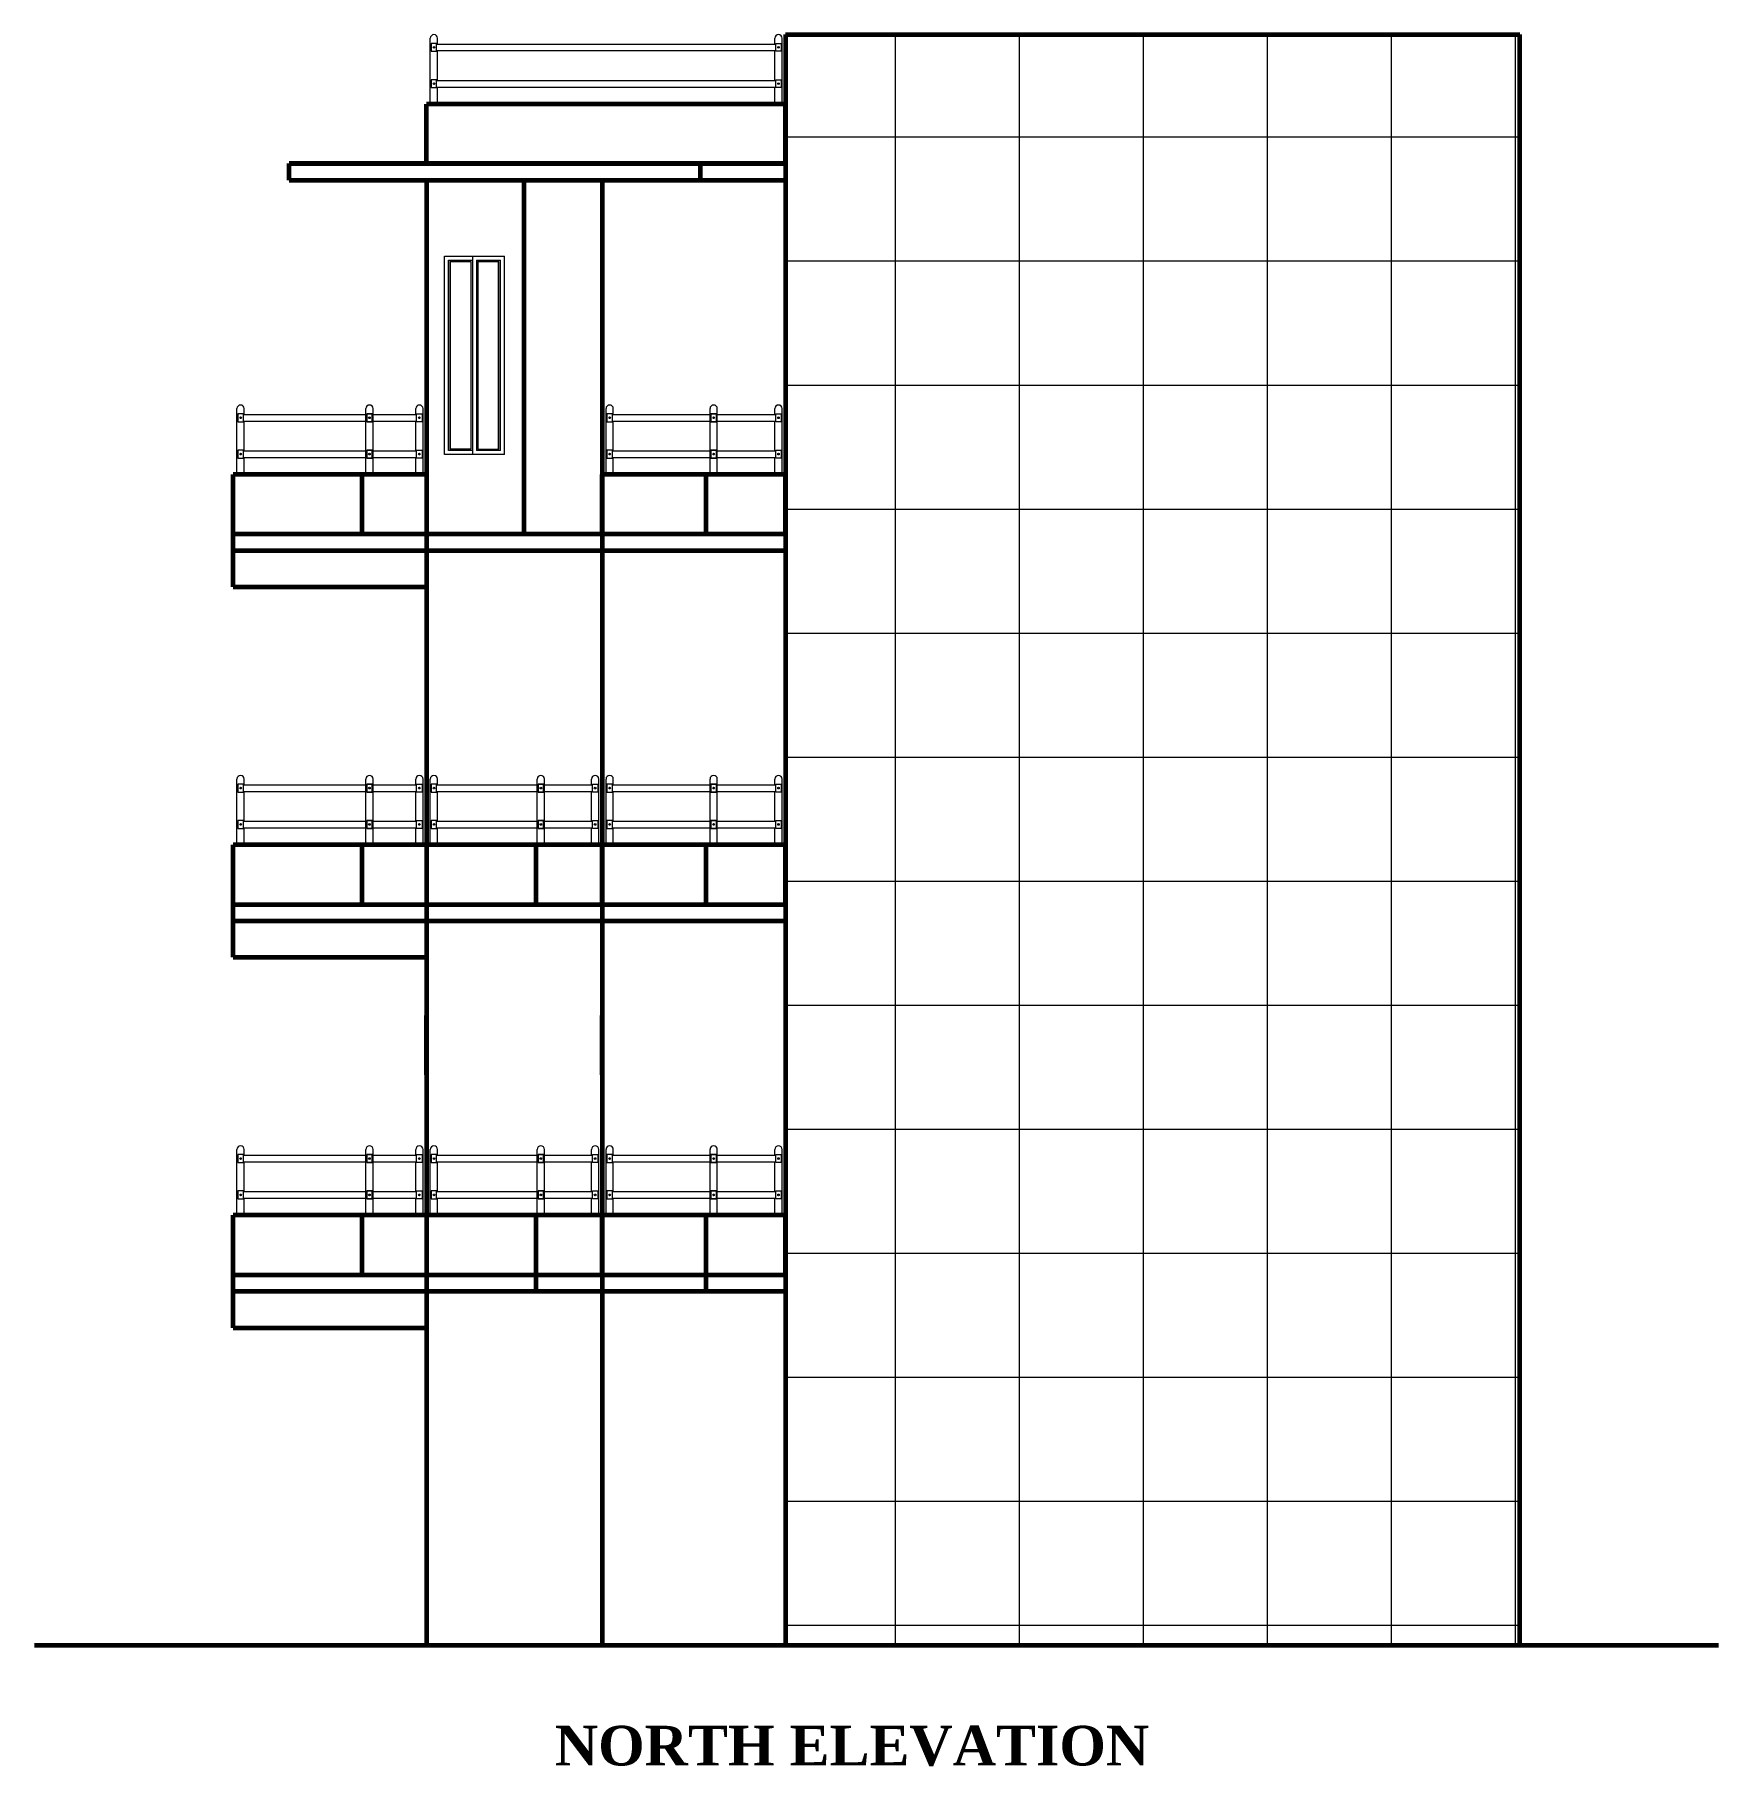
# Model space of a CAD drawing. Header units: inches. Extents: x -4737 to 13205, y 2479 to 13285.
# Drawn here: x -3902 to -3393, y 9848 to 10371 of the extents above; entities that cross this region are included whole.
import ezdxf

# ---------------------------------------------------------------- set-up
doc = ezdxf.new("R2010")
doc.units = ezdxf.units.IN
doc.header["$MEASUREMENT"] = 0
for name, color, linetype, lineweight in [('ns_HATCH', 40, 'Continuous', 0), ('ns_RAILING', 191, 'Continuous', 15), ('ns_TEXT', 7, 'Continuous', 13), ('ns_WALL', 21, 'Continuous', 60), ('ns_WINDOW', 151, 'Continuous', 15)]:
    doc.layers.add(name, color=color, linetype=linetype, lineweight=lineweight)
doc.styles.get("Standard").update_dxf_attribs({"font": 'arial.ttf'})

msp = doc.modelspace()

# ---------------------------------------------------------------- texts
at = {"layer": 'ns_TEXT', "insert": (-3845.22, 9860.05), "char_height": 14.4, "attachment_point": 1}
msp.add_mtext_dynamic_manual_height_columns('\\pi100.28486;{\\fTimes New Roman|b1|i0|c0|p18;\\H0.83333x;NORTH ELEVATION}', width=376.0257, gutter_width=72, heights=[72.58], dxfattribs=at)

# ---------------------------------------------------------------- hatches: boundary and pattern name
at = {"layer": 'ns_HATCH'}
h = msp.add_hatch(dxfattribs=at)
h.set_pattern_fill('NET', color=256, scale=300)
h.set_pattern_definition([(0, (-30604.38, 15702.935), (0, 37.5), []), (90, (-30604.38, 15702.935), (-37.5, 2e-15), [])])
h.paths.add_polyline_path([(-3453.04, 10371.41), (-3675.18, 10371.41), (-3675.18, 9884.41), (-3453.04, 9884.41)])

# ---------------------------------------------------------------- linework, layer by layer
at = {"layer": 'ns_RAILING'}
for p, q in [((-3782.59, 10350.41), (-3782.59, 10370.31)), ((-3780.66, 10368.56), (-3678.11, 10368.56)), ((-3780.39, 10368.56), (-3780.39, 10370.31)), ((-3678.38, 10368.56), (-3678.38, 10370.31)), ((-3676.18, 10350.41), (-3676.18, 10370.31)), ((-3780.66, 10366.56), (-3678.11, 10366.56)), ((-3780.39, 10357.57), (-3780.39, 10366.56)), ((-3678.38, 10357.57), (-3678.38, 10366.56)), ((-3780.66, 10357.57), (-3678.11, 10357.57)), ((-3780.66, 10355.57), (-3678.11, 10355.57)), ((-3780.39, 10350.41), (-3780.39, 10355.57)), ((-3678.38, 10350.41), (-3678.38, 10355.57)), ((-3841.05, 10238.41), (-3841.05, 10258.31)), ((-3838.85, 10256.56), (-3838.85, 10258.31)), ((-3802.09, 10238.41), (-3802.09, 10258.31)), ((-3802.09, 10256.56), (-3802.09, 10258.31)), ((-3799.89, 10256.56), (-3799.89, 10258.31)), ((-3799.89, 10238.41), (-3799.89, 10258.31)), ((-3786.98, 10256.56), (-3786.98, 10258.31)), ((-3784.78, 10238.41), (-3784.78, 10258.31)), ((-3729.44, 10238.41), (-3729.44, 10258.31)), ((-3727.24, 10256.56), (-3727.24, 10258.31)), ((-3697.99, 10238.41), (-3697.99, 10258.31)), ((-3697.99, 10256.56), (-3697.99, 10258.31)), ((-3695.79, 10256.56), (-3695.79, 10258.31)), ((-3695.79, 10238.41), (-3695.79, 10258.31)), ((-3678.38, 10256.56), (-3678.38, 10258.31)), ((-3676.18, 10238.41), (-3676.18, 10258.31)), ((-3839.12, 10256.56), (-3801.82, 10256.56)), ((-3839.12, 10254.56), (-3801.82, 10254.56)), ((-3838.85, 10245.57), (-3838.85, 10254.56)), ((-3802.09, 10245.57), (-3802.09, 10254.56)), ((-3800.17, 10256.56), (-3786.71, 10256.56)), ((-3800.17, 10254.56), (-3786.71, 10254.56)), ((-3799.89, 10245.57), (-3799.89, 10254.56)), ((-3786.98, 10245.57), (-3786.98, 10254.56)), ((-3727.52, 10256.56), (-3697.72, 10256.56)), ((-3727.52, 10254.56), (-3697.72, 10254.56)), ((-3727.24, 10245.57), (-3727.24, 10254.56)), ((-3697.99, 10245.57), (-3697.99, 10254.56)), ((-3696.07, 10256.56), (-3678.11, 10256.56)), ((-3696.07, 10254.56), (-3678.11, 10254.56)), ((-3695.79, 10245.57), (-3695.79, 10254.56)), ((-3678.38, 10245.57), (-3678.38, 10254.56)), ((-3839.12, 10245.57), (-3801.82, 10245.57)), ((-3839.12, 10243.57), (-3801.82, 10243.57)), ((-3838.85, 10238.41), (-3838.85, 10243.57)), ((-3802.09, 10238.41), (-3802.09, 10243.57)), ((-3800.17, 10245.57), (-3786.71, 10245.57)), ((-3800.17, 10243.57), (-3786.71, 10243.57)), ((-3799.89, 10238.41), (-3799.89, 10243.57)), ((-3786.98, 10238.41), (-3786.98, 10243.57)), ((-3727.52, 10245.57), (-3697.72, 10245.57)), ((-3727.52, 10243.57), (-3697.72, 10243.57)), ((-3727.24, 10238.41), (-3727.24, 10243.57)), ((-3697.99, 10238.41), (-3697.99, 10243.57)), ((-3696.07, 10245.57), (-3678.11, 10245.57)), ((-3696.07, 10243.57), (-3678.11, 10243.57)), ((-3695.79, 10238.41), (-3695.79, 10243.57)), ((-3678.38, 10238.41), (-3678.38, 10243.57)), ((-3841.05, 10126.41), (-3841.05, 10146.31)), ((-3839.12, 10144.56), (-3801.82, 10144.56)), ((-3838.85, 10144.56), (-3838.85, 10146.31)), ((-3802.09, 10126.41), (-3802.09, 10146.31)), ((-3802.09, 10144.56), (-3802.09, 10146.31)), ((-3800.17, 10144.56), (-3786.71, 10144.56)), ((-3799.89, 10144.56), (-3799.89, 10146.31)), ((-3799.89, 10126.41), (-3799.89, 10146.31)), ((-3786.98, 10144.56), (-3786.98, 10146.31)), ((-3784.78, 10126.41), (-3784.78, 10146.31)), ((-3782.59, 10126.41), (-3782.59, 10146.31)), ((-3780.66, 10144.56), (-3750.55, 10144.56)), ((-3780.39, 10144.56), (-3780.39, 10146.31)), ((-3750.27, 10144.56), (-3750.27, 10146.31)), ((-3750.27, 10126.41), (-3750.27, 10146.31)), ((-3748.07, 10126.41), (-3748.07, 10146.31)), ((-3748.07, 10144.56), (-3748.07, 10146.31)), ((-3748.07, 10144.56), (-3733.56, 10144.56)), ((-3733.84, 10144.56), (-3733.84, 10146.31)), ((-3731.64, 10126.41), (-3731.64, 10146.31)), ((-3729.44, 10126.41), (-3729.44, 10146.31)), ((-3727.52, 10144.56), (-3697.72, 10144.56)), ((-3727.24, 10144.56), (-3727.24, 10146.31)), ((-3697.99, 10126.41), (-3697.99, 10146.31)), ((-3697.99, 10144.56), (-3697.99, 10146.31)), ((-3696.07, 10144.56), (-3678.11, 10144.56)), ((-3695.79, 10144.56), (-3695.79, 10146.31)), ((-3695.79, 10126.41), (-3695.79, 10146.31)), ((-3678.38, 10144.56), (-3678.38, 10146.31)), ((-3676.18, 10126.41), (-3676.18, 10146.31)), ((-3839.12, 10142.56), (-3801.82, 10142.56)), ((-3838.85, 10133.57), (-3838.85, 10142.56)), ((-3802.09, 10133.57), (-3802.09, 10142.56)), ((-3800.17, 10142.56), (-3786.71, 10142.56)), ((-3799.89, 10133.57), (-3799.89, 10142.56)), ((-3786.98, 10133.57), (-3786.98, 10142.56)), ((-3780.66, 10142.56), (-3750.55, 10142.56)), ((-3780.39, 10133.57), (-3780.39, 10142.56)), ((-3750.27, 10133.57), (-3750.27, 10142.56)), ((-3748.07, 10142.56), (-3733.56, 10142.56)), ((-3748.07, 10133.57), (-3748.07, 10142.56)), ((-3733.84, 10133.57), (-3733.84, 10142.56)), ((-3727.52, 10142.56), (-3697.72, 10142.56)), ((-3727.24, 10133.57), (-3727.24, 10142.56)), ((-3697.99, 10133.57), (-3697.99, 10142.56)), ((-3696.07, 10142.56), (-3678.11, 10142.56)), ((-3695.79, 10133.57), (-3695.79, 10142.56)), ((-3678.38, 10133.57), (-3678.38, 10142.56)), ((-3839.12, 10133.57), (-3801.82, 10133.57)), ((-3800.17, 10133.57), (-3786.71, 10133.57)), ((-3780.66, 10133.57), (-3750.55, 10133.57)), ((-3748.07, 10133.57), (-3733.56, 10133.57)), ((-3727.52, 10133.57), (-3697.72, 10133.57)), ((-3696.07, 10133.57), (-3678.11, 10133.57)), ((-3839.12, 10131.57), (-3801.82, 10131.57)), ((-3838.85, 10126.41), (-3838.85, 10131.57)), ((-3802.09, 10126.41), (-3802.09, 10131.57)), ((-3800.17, 10131.57), (-3786.71, 10131.57)), ((-3799.89, 10126.41), (-3799.89, 10131.57)), ((-3786.98, 10126.41), (-3786.98, 10131.57)), ((-3780.66, 10131.57), (-3750.55, 10131.57)), ((-3780.39, 10126.41), (-3780.39, 10131.57)), ((-3750.27, 10126.41), (-3750.27, 10131.57)), ((-3748.07, 10131.57), (-3733.56, 10131.57)), ((-3748.07, 10126.41), (-3748.07, 10131.57)), ((-3733.84, 10126.41), (-3733.84, 10131.57)), ((-3727.52, 10131.57), (-3697.72, 10131.57)), ((-3727.24, 10126.41), (-3727.24, 10131.57)), ((-3697.99, 10126.41), (-3697.99, 10131.57)), ((-3696.07, 10131.57), (-3678.11, 10131.57)), ((-3695.79, 10126.41), (-3695.79, 10131.57)), ((-3678.38, 10126.41), (-3678.38, 10131.57)), ((-3841.05, 10014.41), (-3841.05, 10034.31)), ((-3838.85, 10032.56), (-3838.85, 10034.31)), ((-3802.09, 10014.41), (-3802.09, 10034.31)), ((-3802.09, 10032.56), (-3802.09, 10034.31)), ((-3799.89, 10032.56), (-3799.89, 10034.31)), ((-3799.89, 10014.41), (-3799.89, 10034.31)), ((-3786.98, 10032.56), (-3786.98, 10034.31)), ((-3784.78, 10014.41), (-3784.78, 10034.31)), ((-3782.59, 10014.41), (-3782.59, 10034.31)), ((-3780.39, 10032.56), (-3780.39, 10034.31)), ((-3750.27, 10032.56), (-3750.27, 10034.31)), ((-3750.27, 10014.41), (-3750.27, 10034.31)), ((-3748.07, 10014.41), (-3748.07, 10034.31)), ((-3748.07, 10032.56), (-3748.07, 10034.31)), ((-3733.84, 10032.56), (-3733.84, 10034.31)), ((-3731.64, 10014.41), (-3731.64, 10034.31)), ((-3729.44, 10014.41), (-3729.44, 10034.31)), ((-3727.24, 10032.56), (-3727.24, 10034.31)), ((-3697.99, 10014.41), (-3697.99, 10034.31)), ((-3697.99, 10032.56), (-3697.99, 10034.31)), ((-3695.79, 10032.56), (-3695.79, 10034.31)), ((-3695.79, 10014.41), (-3695.79, 10034.31)), ((-3678.38, 10032.56), (-3678.38, 10034.31)), ((-3676.18, 10014.41), (-3676.18, 10034.31)), ((-3839.12, 10032.56), (-3801.82, 10032.56)), ((-3839.12, 10030.56), (-3801.82, 10030.56)), ((-3838.85, 10021.57), (-3838.85, 10030.56)), ((-3802.09, 10021.57), (-3802.09, 10030.56)), ((-3800.17, 10032.56), (-3786.71, 10032.56)), ((-3800.17, 10030.56), (-3786.71, 10030.56)), ((-3799.89, 10021.57), (-3799.89, 10030.56)), ((-3786.98, 10021.57), (-3786.98, 10030.56)), ((-3780.66, 10032.56), (-3750.55, 10032.56)), ((-3780.66, 10030.56), (-3750.55, 10030.56)), ((-3780.39, 10021.57), (-3780.39, 10030.56)), ((-3750.27, 10021.57), (-3750.27, 10030.56)), ((-3748.07, 10032.56), (-3733.56, 10032.56)), ((-3748.07, 10030.56), (-3733.56, 10030.56)), ((-3748.07, 10021.57), (-3748.07, 10030.56)), ((-3733.84, 10021.57), (-3733.84, 10030.56)), ((-3727.52, 10032.56), (-3697.72, 10032.56)), ((-3727.52, 10030.56), (-3697.72, 10030.56)), ((-3727.24, 10021.57), (-3727.24, 10030.56)), ((-3697.99, 10021.57), (-3697.99, 10030.56)), ((-3696.07, 10032.56), (-3678.11, 10032.56)), ((-3696.07, 10030.56), (-3678.11, 10030.56)), ((-3695.79, 10021.57), (-3695.79, 10030.56)), ((-3678.38, 10021.57), (-3678.38, 10030.56)), ((-3839.12, 10021.57), (-3801.82, 10021.57)), ((-3839.12, 10019.57), (-3801.82, 10019.57)), ((-3838.85, 10014.41), (-3838.85, 10019.57)), ((-3802.09, 10014.41), (-3802.09, 10019.57)), ((-3800.17, 10021.57), (-3786.71, 10021.57)), ((-3800.17, 10019.57), (-3786.71, 10019.57)), ((-3799.89, 10014.41), (-3799.89, 10019.57)), ((-3786.98, 10014.41), (-3786.98, 10019.57)), ((-3780.66, 10021.57), (-3750.55, 10021.57)), ((-3780.66, 10019.57), (-3750.55, 10019.57)), ((-3780.39, 10014.41), (-3780.39, 10019.57)), ((-3750.27, 10014.41), (-3750.27, 10019.57)), ((-3748.07, 10021.57), (-3733.56, 10021.57)), ((-3748.07, 10019.57), (-3733.56, 10019.57)), ((-3748.07, 10014.41), (-3748.07, 10019.57)), ((-3733.84, 10014.41), (-3733.84, 10019.57)), ((-3727.52, 10021.57), (-3697.72, 10021.57)), ((-3727.52, 10019.57), (-3697.72, 10019.57)), ((-3727.24, 10014.41), (-3727.24, 10019.57)), ((-3697.99, 10014.41), (-3697.99, 10019.57)), ((-3696.07, 10021.57), (-3678.11, 10021.57)), ((-3696.07, 10019.57), (-3678.11, 10019.57)), ((-3695.79, 10014.41), (-3695.79, 10019.57)), ((-3678.38, 10014.41), (-3678.38, 10019.57))]:
    msp.add_line(p, q, dxfattribs=at)
for points in [[(-3781.49, 10368.76), (-3782.31, 10368.76), (-3782.31, 10366.36), (-3781.49, 10366.36)], [(-3781.49, 10366.36), (-3780.66, 10366.36), (-3780.66, 10368.76), (-3781.49, 10368.76)], [(-3677.28, 10366.36), (-3678.11, 10366.36), (-3678.11, 10368.76), (-3677.28, 10368.76)], [(-3677.28, 10368.76), (-3676.46, 10368.76), (-3676.46, 10366.36), (-3677.28, 10366.36)], [(-3781.49, 10357.77), (-3782.31, 10357.77), (-3782.31, 10355.37), (-3781.49, 10355.37)], [(-3781.49, 10355.37), (-3780.66, 10355.37), (-3780.66, 10357.77), (-3781.49, 10357.77)], [(-3677.28, 10355.37), (-3678.11, 10355.37), (-3678.11, 10357.77), (-3677.28, 10357.77)], [(-3677.28, 10357.77), (-3676.46, 10357.77), (-3676.46, 10355.37), (-3677.28, 10355.37)], [(-3839.95, 10256.76), (-3840.77, 10256.76), (-3840.77, 10254.36), (-3839.95, 10254.36)], [(-3839.95, 10254.36), (-3839.12, 10254.36), (-3839.12, 10256.76), (-3839.95, 10256.76)], [(-3800.99, 10256.76), (-3801.82, 10256.76), (-3801.82, 10254.36), (-3800.99, 10254.36)], [(-3800.99, 10254.36), (-3801.82, 10254.36), (-3801.82, 10256.76), (-3800.99, 10256.76)], [(-3800.99, 10254.36), (-3800.17, 10254.36), (-3800.17, 10256.76), (-3800.99, 10256.76)], [(-3800.99, 10256.76), (-3800.17, 10256.76), (-3800.17, 10254.36), (-3800.99, 10254.36)], [(-3785.88, 10254.36), (-3786.71, 10254.36), (-3786.71, 10256.76), (-3785.88, 10256.76)], [(-3785.88, 10256.76), (-3785.06, 10256.76), (-3785.06, 10254.36), (-3785.88, 10254.36)], [(-3728.34, 10256.76), (-3729.17, 10256.76), (-3729.17, 10254.36), (-3728.34, 10254.36)], [(-3728.34, 10254.36), (-3727.52, 10254.36), (-3727.52, 10256.76), (-3728.34, 10256.76)], [(-3696.89, 10256.76), (-3697.72, 10256.76), (-3697.72, 10254.36), (-3696.89, 10254.36)], [(-3696.89, 10254.36), (-3697.72, 10254.36), (-3697.72, 10256.76), (-3696.89, 10256.76)], [(-3696.89, 10254.36), (-3696.07, 10254.36), (-3696.07, 10256.76), (-3696.89, 10256.76)], [(-3696.89, 10256.76), (-3696.07, 10256.76), (-3696.07, 10254.36), (-3696.89, 10254.36)], [(-3677.28, 10254.36), (-3678.11, 10254.36), (-3678.11, 10256.76), (-3677.28, 10256.76)], [(-3677.28, 10256.76), (-3676.46, 10256.76), (-3676.46, 10254.36), (-3677.28, 10254.36)], [(-3839.95, 10245.77), (-3840.77, 10245.77), (-3840.77, 10243.37), (-3839.95, 10243.37)], [(-3839.95, 10243.37), (-3839.12, 10243.37), (-3839.12, 10245.77), (-3839.95, 10245.77)], [(-3800.99, 10245.77), (-3801.82, 10245.77), (-3801.82, 10243.37), (-3800.99, 10243.37)], [(-3800.99, 10243.37), (-3801.82, 10243.37), (-3801.82, 10245.77), (-3800.99, 10245.77)], [(-3800.99, 10243.37), (-3800.17, 10243.37), (-3800.17, 10245.77), (-3800.99, 10245.77)], [(-3800.99, 10245.77), (-3800.17, 10245.77), (-3800.17, 10243.37), (-3800.99, 10243.37)], [(-3785.88, 10243.37), (-3786.71, 10243.37), (-3786.71, 10245.77), (-3785.88, 10245.77)], [(-3785.88, 10245.77), (-3785.06, 10245.77), (-3785.06, 10243.37), (-3785.88, 10243.37)], [(-3728.34, 10245.77), (-3729.17, 10245.77), (-3729.17, 10243.37), (-3728.34, 10243.37)], [(-3728.34, 10243.37), (-3727.52, 10243.37), (-3727.52, 10245.77), (-3728.34, 10245.77)], [(-3696.89, 10245.77), (-3697.72, 10245.77), (-3697.72, 10243.37), (-3696.89, 10243.37)], [(-3696.89, 10243.37), (-3697.72, 10243.37), (-3697.72, 10245.77), (-3696.89, 10245.77)], [(-3696.89, 10243.37), (-3696.07, 10243.37), (-3696.07, 10245.77), (-3696.89, 10245.77)], [(-3696.89, 10245.77), (-3696.07, 10245.77), (-3696.07, 10243.37), (-3696.89, 10243.37)], [(-3677.28, 10243.37), (-3678.11, 10243.37), (-3678.11, 10245.77), (-3677.28, 10245.77)], [(-3677.28, 10245.77), (-3676.46, 10245.77), (-3676.46, 10243.37), (-3677.28, 10243.37)], [(-3839.95, 10144.76), (-3840.77, 10144.76), (-3840.77, 10142.36), (-3839.95, 10142.36)], [(-3839.95, 10142.36), (-3839.12, 10142.36), (-3839.12, 10144.76), (-3839.95, 10144.76)], [(-3800.99, 10144.76), (-3801.82, 10144.76), (-3801.82, 10142.36), (-3800.99, 10142.36)], [(-3800.99, 10142.36), (-3801.82, 10142.36), (-3801.82, 10144.76), (-3800.99, 10144.76)], [(-3800.99, 10142.36), (-3800.17, 10142.36), (-3800.17, 10144.76), (-3800.99, 10144.76)], [(-3800.99, 10144.76), (-3800.17, 10144.76), (-3800.17, 10142.36), (-3800.99, 10142.36)], [(-3785.88, 10142.36), (-3786.71, 10142.36), (-3786.71, 10144.76), (-3785.88, 10144.76)], [(-3785.88, 10144.76), (-3785.06, 10144.76), (-3785.06, 10142.36), (-3785.88, 10142.36)], [(-3781.49, 10144.76), (-3782.31, 10144.76), (-3782.31, 10142.36), (-3781.49, 10142.36)], [(-3781.49, 10142.36), (-3780.66, 10142.36), (-3780.66, 10144.76), (-3781.49, 10144.76)], [(-3749.17, 10142.36), (-3749.99, 10142.36), (-3749.99, 10144.76), (-3749.17, 10144.76)], [(-3749.17, 10144.76), (-3749.99, 10144.76), (-3749.99, 10142.36), (-3749.17, 10142.36)], [(-3749.17, 10144.76), (-3748.34, 10144.76), (-3748.34, 10142.36), (-3749.17, 10142.36)], [(-3749.17, 10142.36), (-3748.34, 10142.36), (-3748.34, 10144.76), (-3749.17, 10144.76)], [(-3732.74, 10142.36), (-3733.56, 10142.36), (-3733.56, 10144.76), (-3732.74, 10144.76)], [(-3732.74, 10144.76), (-3731.91, 10144.76), (-3731.91, 10142.36), (-3732.74, 10142.36)], [(-3728.34, 10144.76), (-3729.17, 10144.76), (-3729.17, 10142.36), (-3728.34, 10142.36)], [(-3728.34, 10142.36), (-3727.52, 10142.36), (-3727.52, 10144.76), (-3728.34, 10144.76)], [(-3696.89, 10144.76), (-3697.72, 10144.76), (-3697.72, 10142.36), (-3696.89, 10142.36)], [(-3696.89, 10142.36), (-3697.72, 10142.36), (-3697.72, 10144.76), (-3696.89, 10144.76)], [(-3696.89, 10142.36), (-3696.07, 10142.36), (-3696.07, 10144.76), (-3696.89, 10144.76)], [(-3696.89, 10144.76), (-3696.07, 10144.76), (-3696.07, 10142.36), (-3696.89, 10142.36)], [(-3677.28, 10142.36), (-3678.11, 10142.36), (-3678.11, 10144.76), (-3677.28, 10144.76)], [(-3677.28, 10144.76), (-3676.46, 10144.76), (-3676.46, 10142.36), (-3677.28, 10142.36)], [(-3839.95, 10133.77), (-3840.77, 10133.77), (-3840.77, 10131.37), (-3839.95, 10131.37)], [(-3839.95, 10131.37), (-3839.12, 10131.37), (-3839.12, 10133.77), (-3839.95, 10133.77)], [(-3800.99, 10133.77), (-3801.82, 10133.77), (-3801.82, 10131.37), (-3800.99, 10131.37)], [(-3800.99, 10131.37), (-3801.82, 10131.37), (-3801.82, 10133.77), (-3800.99, 10133.77)], [(-3800.99, 10131.37), (-3800.17, 10131.37), (-3800.17, 10133.77), (-3800.99, 10133.77)], [(-3800.99, 10133.77), (-3800.17, 10133.77), (-3800.17, 10131.37), (-3800.99, 10131.37)], [(-3785.88, 10131.37), (-3786.71, 10131.37), (-3786.71, 10133.77), (-3785.88, 10133.77)], [(-3785.88, 10133.77), (-3785.06, 10133.77), (-3785.06, 10131.37), (-3785.88, 10131.37)], [(-3781.49, 10133.77), (-3782.31, 10133.77), (-3782.31, 10131.37), (-3781.49, 10131.37)], [(-3781.49, 10131.37), (-3780.66, 10131.37), (-3780.66, 10133.77), (-3781.49, 10133.77)], [(-3749.17, 10131.37), (-3749.99, 10131.37), (-3749.99, 10133.77), (-3749.17, 10133.77)], [(-3749.17, 10133.77), (-3749.99, 10133.77), (-3749.99, 10131.37), (-3749.17, 10131.37)], [(-3749.17, 10133.77), (-3748.34, 10133.77), (-3748.34, 10131.37), (-3749.17, 10131.37)], [(-3749.17, 10131.37), (-3748.34, 10131.37), (-3748.34, 10133.77), (-3749.17, 10133.77)], [(-3732.74, 10131.37), (-3733.56, 10131.37), (-3733.56, 10133.77), (-3732.74, 10133.77)], [(-3732.74, 10133.77), (-3731.91, 10133.77), (-3731.91, 10131.37), (-3732.74, 10131.37)], [(-3728.34, 10133.77), (-3729.17, 10133.77), (-3729.17, 10131.37), (-3728.34, 10131.37)], [(-3728.34, 10131.37), (-3727.52, 10131.37), (-3727.52, 10133.77), (-3728.34, 10133.77)], [(-3696.89, 10133.77), (-3697.72, 10133.77), (-3697.72, 10131.37), (-3696.89, 10131.37)], [(-3696.89, 10131.37), (-3697.72, 10131.37), (-3697.72, 10133.77), (-3696.89, 10133.77)], [(-3696.89, 10131.37), (-3696.07, 10131.37), (-3696.07, 10133.77), (-3696.89, 10133.77)], [(-3696.89, 10133.77), (-3696.07, 10133.77), (-3696.07, 10131.37), (-3696.89, 10131.37)], [(-3677.28, 10131.37), (-3678.11, 10131.37), (-3678.11, 10133.77), (-3677.28, 10133.77)], [(-3677.28, 10133.77), (-3676.46, 10133.77), (-3676.46, 10131.37), (-3677.28, 10131.37)], [(-3839.95, 10032.76), (-3840.77, 10032.76), (-3840.77, 10030.36), (-3839.95, 10030.36)], [(-3839.95, 10030.36), (-3839.12, 10030.36), (-3839.12, 10032.76), (-3839.95, 10032.76)], [(-3800.99, 10032.76), (-3801.82, 10032.76), (-3801.82, 10030.36), (-3800.99, 10030.36)], [(-3800.99, 10030.36), (-3801.82, 10030.36), (-3801.82, 10032.76), (-3800.99, 10032.76)], [(-3800.99, 10030.36), (-3800.17, 10030.36), (-3800.17, 10032.76), (-3800.99, 10032.76)], [(-3800.99, 10032.76), (-3800.17, 10032.76), (-3800.17, 10030.36), (-3800.99, 10030.36)], [(-3785.88, 10030.36), (-3786.71, 10030.36), (-3786.71, 10032.76), (-3785.88, 10032.76)], [(-3785.88, 10032.76), (-3785.06, 10032.76), (-3785.06, 10030.36), (-3785.88, 10030.36)], [(-3781.49, 10032.76), (-3782.31, 10032.76), (-3782.31, 10030.36), (-3781.49, 10030.36)], [(-3781.49, 10030.36), (-3780.66, 10030.36), (-3780.66, 10032.76), (-3781.49, 10032.76)], [(-3749.17, 10030.36), (-3749.99, 10030.36), (-3749.99, 10032.76), (-3749.17, 10032.76)], [(-3749.17, 10032.76), (-3749.99, 10032.76), (-3749.99, 10030.36), (-3749.17, 10030.36)], [(-3749.17, 10032.76), (-3748.34, 10032.76), (-3748.34, 10030.36), (-3749.17, 10030.36)], [(-3749.17, 10030.36), (-3748.34, 10030.36), (-3748.34, 10032.76), (-3749.17, 10032.76)], [(-3732.74, 10030.36), (-3733.56, 10030.36), (-3733.56, 10032.76), (-3732.74, 10032.76)], [(-3732.74, 10032.76), (-3731.91, 10032.76), (-3731.91, 10030.36), (-3732.74, 10030.36)], [(-3728.34, 10032.76), (-3729.17, 10032.76), (-3729.17, 10030.36), (-3728.34, 10030.36)], [(-3728.34, 10030.36), (-3727.52, 10030.36), (-3727.52, 10032.76), (-3728.34, 10032.76)], [(-3696.89, 10032.76), (-3697.72, 10032.76), (-3697.72, 10030.36), (-3696.89, 10030.36)], [(-3696.89, 10030.36), (-3697.72, 10030.36), (-3697.72, 10032.76), (-3696.89, 10032.76)], [(-3696.89, 10030.36), (-3696.07, 10030.36), (-3696.07, 10032.76), (-3696.89, 10032.76)], [(-3696.89, 10032.76), (-3696.07, 10032.76), (-3696.07, 10030.36), (-3696.89, 10030.36)], [(-3677.28, 10030.36), (-3678.11, 10030.36), (-3678.11, 10032.76), (-3677.28, 10032.76)], [(-3677.28, 10032.76), (-3676.46, 10032.76), (-3676.46, 10030.36), (-3677.28, 10030.36)], [(-3839.95, 10021.77), (-3840.77, 10021.77), (-3840.77, 10019.37), (-3839.95, 10019.37)], [(-3839.95, 10019.37), (-3839.12, 10019.37), (-3839.12, 10021.77), (-3839.95, 10021.77)], [(-3800.99, 10021.77), (-3801.82, 10021.77), (-3801.82, 10019.37), (-3800.99, 10019.37)], [(-3800.99, 10019.37), (-3801.82, 10019.37), (-3801.82, 10021.77), (-3800.99, 10021.77)], [(-3800.99, 10019.37), (-3800.17, 10019.37), (-3800.17, 10021.77), (-3800.99, 10021.77)], [(-3800.99, 10021.77), (-3800.17, 10021.77), (-3800.17, 10019.37), (-3800.99, 10019.37)], [(-3785.88, 10019.37), (-3786.71, 10019.37), (-3786.71, 10021.77), (-3785.88, 10021.77)], [(-3785.88, 10021.77), (-3785.06, 10021.77), (-3785.06, 10019.37), (-3785.88, 10019.37)], [(-3781.49, 10021.77), (-3782.31, 10021.77), (-3782.31, 10019.37), (-3781.49, 10019.37)], [(-3781.49, 10019.37), (-3780.66, 10019.37), (-3780.66, 10021.77), (-3781.49, 10021.77)], [(-3749.17, 10019.37), (-3749.99, 10019.37), (-3749.99, 10021.77), (-3749.17, 10021.77)], [(-3749.17, 10021.77), (-3749.99, 10021.77), (-3749.99, 10019.37), (-3749.17, 10019.37)], [(-3749.17, 10021.77), (-3748.34, 10021.77), (-3748.34, 10019.37), (-3749.17, 10019.37)], [(-3749.17, 10019.37), (-3748.34, 10019.37), (-3748.34, 10021.77), (-3749.17, 10021.77)], [(-3732.74, 10019.37), (-3733.56, 10019.37), (-3733.56, 10021.77), (-3732.74, 10021.77)], [(-3732.74, 10021.77), (-3731.91, 10021.77), (-3731.91, 10019.37), (-3732.74, 10019.37)], [(-3728.34, 10021.77), (-3729.17, 10021.77), (-3729.17, 10019.37), (-3728.34, 10019.37)], [(-3728.34, 10019.37), (-3727.52, 10019.37), (-3727.52, 10021.77), (-3728.34, 10021.77)], [(-3696.89, 10021.77), (-3697.72, 10021.77), (-3697.72, 10019.37), (-3696.89, 10019.37)], [(-3696.89, 10019.37), (-3697.72, 10019.37), (-3697.72, 10021.77), (-3696.89, 10021.77)], [(-3696.89, 10019.37), (-3696.07, 10019.37), (-3696.07, 10021.77), (-3696.89, 10021.77)], [(-3696.89, 10021.77), (-3696.07, 10021.77), (-3696.07, 10019.37), (-3696.89, 10019.37)], [(-3677.28, 10019.37), (-3678.11, 10019.37), (-3678.11, 10021.77), (-3677.28, 10021.77)], [(-3677.28, 10021.77), (-3676.46, 10021.77), (-3676.46, 10019.37), (-3677.28, 10019.37)]]:
    msp.add_lwpolyline(points, dxfattribs=at)
for centre in [(-3781.49, 10367.56), (-3677.28, 10367.56), (-3781.49, 10356.57), (-3677.28, 10356.57), (-3839.95, 10255.56), (-3800.99, 10255.56), (-3800.99, 10255.56), (-3785.88, 10255.56), (-3728.34, 10255.56), (-3696.89, 10255.56), (-3696.89, 10255.56), (-3677.28, 10255.56), (-3839.95, 10244.57), (-3800.99, 10244.57), (-3800.99, 10244.57), (-3785.88, 10244.57), (-3728.34, 10244.57), (-3696.89, 10244.57), (-3696.89, 10244.57), (-3677.28, 10244.57), (-3839.95, 10143.56), (-3800.99, 10143.56), (-3800.99, 10143.56), (-3785.88, 10143.56), (-3781.49, 10143.56), (-3749.17, 10143.56), (-3749.17, 10143.56), (-3732.74, 10143.56), (-3728.34, 10143.56), (-3696.89, 10143.56), (-3696.89, 10143.56), (-3677.28, 10143.56), (-3839.95, 10132.57), (-3800.99, 10132.57), (-3800.99, 10132.57), (-3785.88, 10132.57), (-3781.49, 10132.57), (-3749.17, 10132.57), (-3749.17, 10132.57), (-3732.74, 10132.57), (-3728.34, 10132.57), (-3696.89, 10132.57), (-3696.89, 10132.57), (-3677.28, 10132.57), (-3839.95, 10031.56), (-3800.99, 10031.56), (-3800.99, 10031.56), (-3785.88, 10031.56), (-3781.49, 10031.56), (-3749.17, 10031.56), (-3749.17, 10031.56), (-3732.74, 10031.56), (-3728.34, 10031.56), (-3696.89, 10031.56), (-3696.89, 10031.56), (-3677.28, 10031.56), (-3839.95, 10020.57), (-3800.99, 10020.57), (-3800.99, 10020.57), (-3785.88, 10020.57), (-3781.49, 10020.57), (-3749.17, 10020.57), (-3749.17, 10020.57), (-3732.74, 10020.57), (-3728.34, 10020.57), (-3696.89, 10020.57), (-3696.89, 10020.57), (-3677.28, 10020.57)]:
    msp.add_circle(centre, 0.25, dxfattribs=at)
for centre, start in [((-3781.49, 10370.31), 360), ((-3677.28, 10370.31), 0), ((-3839.95, 10258.31), 360), ((-3800.99, 10258.31), 360), ((-3800.99, 10258.31), 0), ((-3785.88, 10258.31), 0), ((-3728.34, 10258.31), 360), ((-3696.89, 10258.31), 360), ((-3696.89, 10258.31), 0), ((-3677.28, 10258.31), 0), ((-3839.95, 10146.31), 360), ((-3800.99, 10146.31), 360), ((-3800.99, 10146.31), 0), ((-3785.88, 10146.31), 0), ((-3781.49, 10146.31), 360), ((-3749.17, 10146.31), 0), ((-3749.17, 10146.31), 360), ((-3732.74, 10146.31), 0), ((-3728.34, 10146.31), 360), ((-3696.89, 10146.31), 360), ((-3696.89, 10146.31), 0), ((-3677.28, 10146.31), 0), ((-3839.95, 10034.31), 360), ((-3800.99, 10034.31), 360), ((-3800.99, 10034.31), 0), ((-3785.88, 10034.31), 0), ((-3781.49, 10034.31), 360), ((-3749.17, 10034.31), 0), ((-3749.17, 10034.31), 360), ((-3732.74, 10034.31), 0), ((-3728.34, 10034.31), 360), ((-3696.89, 10034.31), 360), ((-3696.89, 10034.31), 0), ((-3677.28, 10034.31), 0)]:
    msp.add_arc(centre, 1.1, start, 180, dxfattribs=at)
at = {"layer": 'ns_WALL'}
for p, q in [((-3675.18, 10371.41), (-3453.04, 10371.41)), ((-3675.18, 10371.41), (-3675.18, 9884.41)), ((-3453.04, 9884.41), (-3453.04, 10371.41)), ((-3783.78, 10332.41), (-3783.78, 10350.41)), ((-3783.78, 10332.41), (-3783.78, 10350.41)), ((-3675.18, 10350.41), (-3783.78, 10350.41)), ((-3675.18, 10332.41), (-3675.18, 10350.41)), ((-3825.27, 10332.41), (-3675.18, 10332.41)), ((-3675.18, 10332.41), (-3825.27, 10332.41)), ((-3825.27, 10327.41), (-3825.27, 10332.41)), ((-3700.96, 10332.41), (-3700.96, 10327.41)), ((-3825.27, 10327.41), (-3675.18, 10327.41)), ((-3783.78, 10327.41), (-3783.78, 9884.41)), ((-3783.78, 10327.41), (-3783.78, 10316.41)), ((-3754.23, 10220.41), (-3754.23, 10327.41)), ((-3730.64, 10327.41), (-3730.64, 9884.41)), ((-3783.78, 10316.41), (-3783.78, 10316.41)), ((-3842.24, 10204.41), (-3842.24, 10238.41)), ((-3798.89, 10238.41), (-3842.24, 10238.41)), ((-3803.29, 10238.41), (-3803.29, 10220.41)), ((-3783.78, 10238.41), (-3803.29, 10238.41)), ((-3730.64, 10220.41), (-3730.64, 10238.41)), ((-3694.79, 10238.41), (-3730.64, 10238.41)), ((-3699.19, 10220.41), (-3699.19, 10238.41)), ((-3675.18, 10238.41), (-3699.19, 10238.41)), ((-3675.18, 10220.41), (-3675.18, 10238.41)), ((-3842.24, 10220.41), (-3675.18, 10220.41)), ((-3842.24, 10215.41), (-3675.18, 10215.41)), ((-3842.24, 10204.41), (-3783.78, 10204.41)), ((-3842.24, 10092.41), (-3842.24, 10126.41)), ((-3798.89, 10126.41), (-3842.24, 10126.41)), ((-3783.78, 10126.41), (-3803.29, 10126.41)), ((-3803.29, 10126.41), (-3803.29, 10108.41)), ((-3749.84, 10126.41), (-3783.78, 10126.41)), ((-3730.64, 10126.41), (-3754.23, 10126.41)), ((-3750.55, 10108.41), (-3750.55, 10126.41)), ((-3730.64, 10108.41), (-3730.64, 10126.41)), ((-3694.79, 10126.41), (-3730.64, 10126.41)), ((-3699.19, 10108.41), (-3699.19, 10126.41)), ((-3675.18, 10126.41), (-3699.19, 10126.41)), ((-3675.18, 10108.41), (-3675.18, 10126.41)), ((-3842.24, 10108.41), (-3675.18, 10108.41)), ((-3842.24, 10103.41), (-3675.18, 10103.41)), ((-3842.24, 10092.41), (-3783.78, 10092.41)), ((-3783.78, 10056.83), (-3783.78, 10074.83)), ((-3730.64, 10056.83), (-3730.64, 10074.83)), ((-3842.24, 9980.41), (-3842.24, 10014.41)), ((-3798.89, 10014.41), (-3842.24, 10014.41)), ((-3783.78, 10014.41), (-3803.29, 10014.41)), ((-3803.29, 10014.41), (-3803.29, 9996.41)), ((-3749.84, 10014.41), (-3783.78, 10014.41)), ((-3730.64, 10014.41), (-3754.23, 10014.41)), ((-3750.55, 9991.41), (-3750.55, 10014.41)), ((-3730.64, 9996.41), (-3730.64, 10014.41)), ((-3694.79, 10014.41), (-3730.64, 10014.41)), ((-3699.19, 9991.41), (-3699.19, 10014.41)), ((-3675.18, 10014.41), (-3699.19, 10014.41)), ((-3675.18, 9996.41), (-3675.18, 10014.41)), ((-3842.24, 9996.41), (-3675.18, 9996.41)), ((-3842.24, 9991.41), (-3675.18, 9991.41)), ((-3842.24, 9980.41), (-3783.78, 9980.41)), ((-3902.24, 9884.41), (-3393.04, 9884.41))]:
    msp.add_line(p, q, dxfattribs=at)
at = {"layer": 'ns_WINDOW'}
for p, q in [((-3778.34, 10244.41), (-3778.34, 10304.41)), ((-3778.34, 10304.41), (-3760.17, 10304.41)), ((-3777.11, 10245.63), (-3777.11, 10303.18)), ((-3777.11, 10303.18), (-3769.87, 10303.18)), ((-3770.28, 10302.77), (-3776.7, 10302.77)), ((-3776.7, 10302.77), (-3776.7, 10246.04)), ((-3770.37, 10302.67), (-3776.61, 10302.67)), ((-3776.61, 10302.67), (-3776.61, 10246.14)), ((-3770.37, 10302.67), (-3770.37, 10246.14)), ((-3770.28, 10302.77), (-3770.28, 10246.04)), ((-3769.87, 10304.41), (-3769.87, 10244.41)), ((-3768.64, 10303.18), (-3761.4, 10303.18)), ((-3768.64, 10303.18), (-3768.64, 10245.63)), ((-3761.81, 10302.77), (-3768.23, 10302.77)), ((-3768.23, 10246.04), (-3768.23, 10302.77)), ((-3761.91, 10302.67), (-3768.14, 10302.67)), ((-3768.14, 10246.11), (-3768.14, 10302.67)), ((-3761.91, 10246.11), (-3761.91, 10302.67)), ((-3761.81, 10246.04), (-3761.81, 10302.77)), ((-3761.4, 10245.63), (-3761.4, 10303.18)), ((-3760.17, 10244.41), (-3760.17, 10304.41)), ((-3760.17, 10244.41), (-3778.34, 10244.41)), ((-3769.87, 10245.63), (-3777.11, 10245.63)), ((-3776.7, 10246.04), (-3770.28, 10246.04)), ((-3776.61, 10246.14), (-3770.37, 10246.14)), ((-3761.4, 10245.63), (-3768.64, 10245.63)), ((-3768.23, 10246.04), (-3761.81, 10246.04)), ((-3768.14, 10246.11), (-3761.91, 10246.11))]:
    msp.add_line(p, q, dxfattribs=at)

msp.set_redraw_order([(e.dxf.handle, doc.entitydb.next_handle()) for e in msp.query("TEXT MTEXT ATTDEF DIMENSION ARC_DIMENSION")])  # texts and dimensions are drawn at this point

doc.saveas('drawing.dxf')
